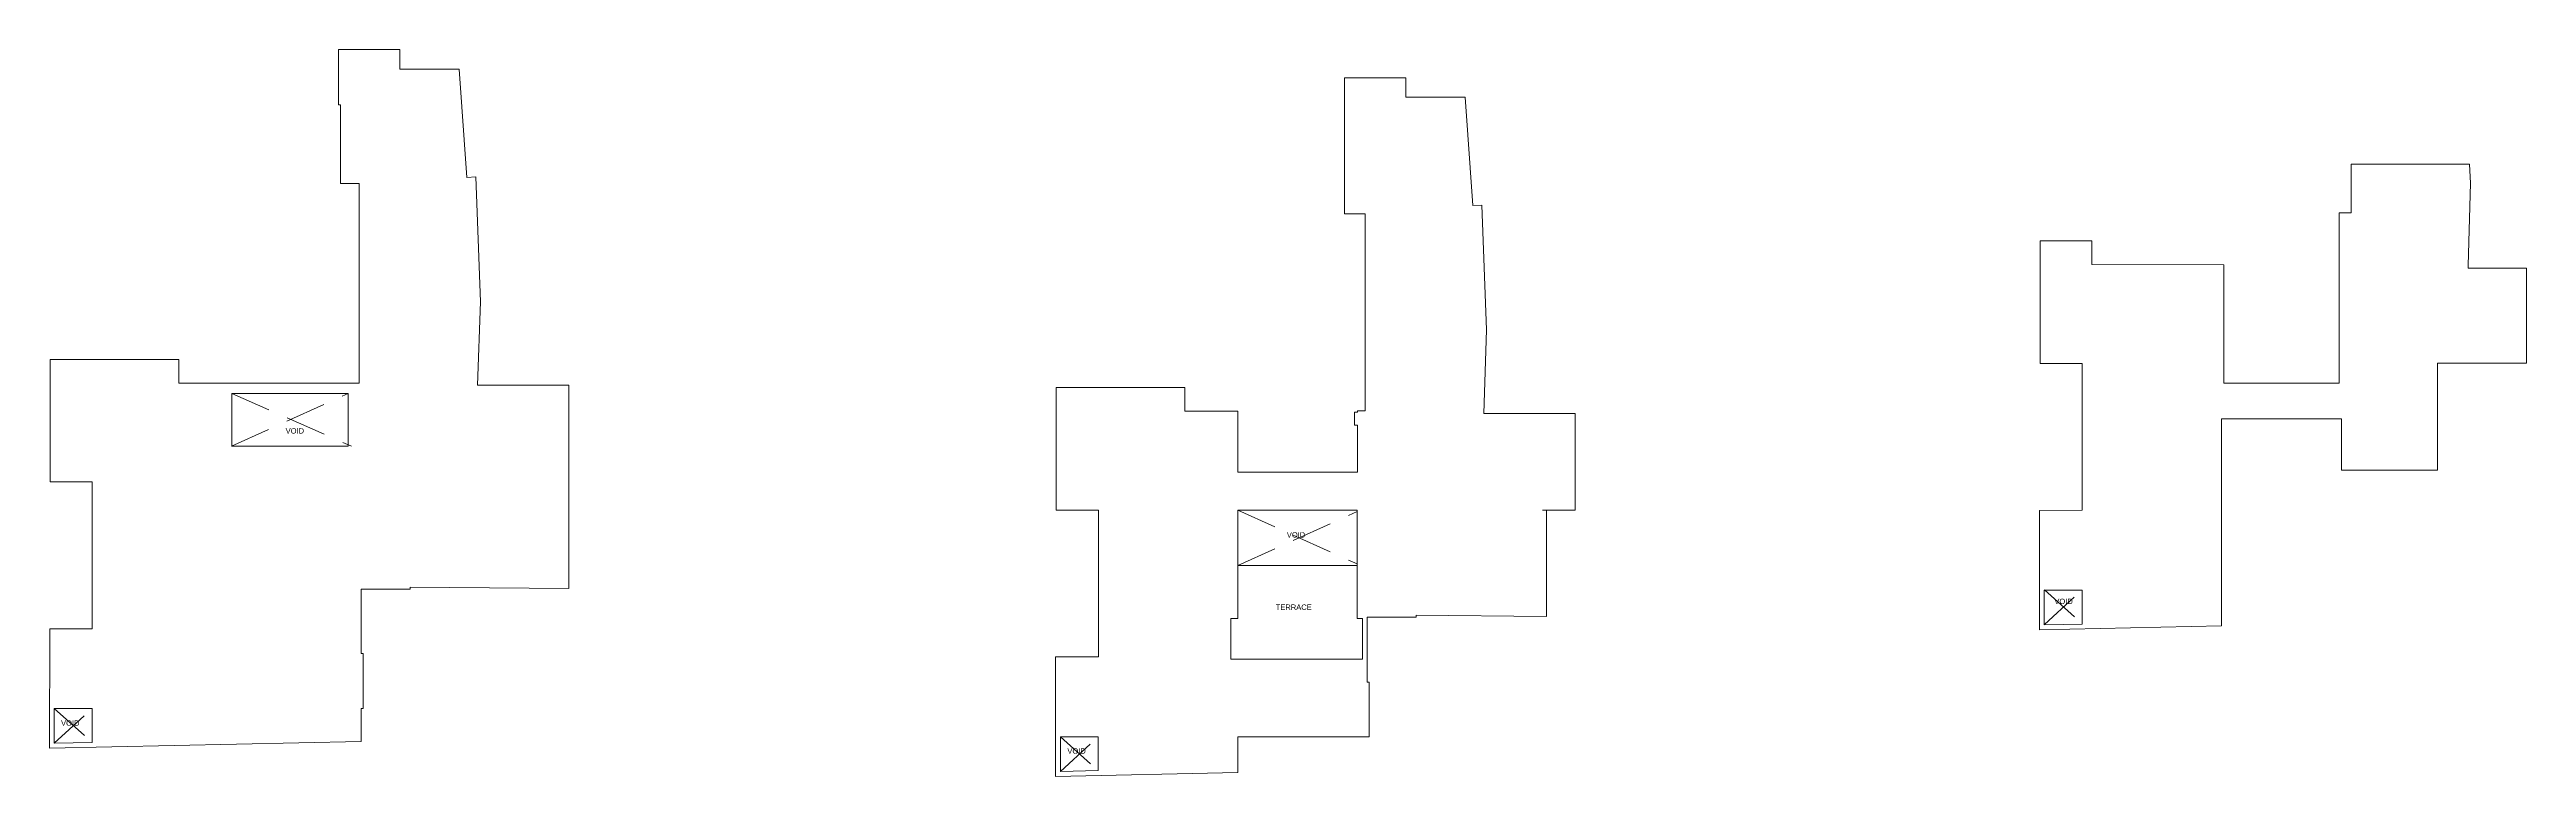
# Model space of a CAD drawing. Header units: inches. Extents: x 0 to 179512, y -43395 to -31716.
# Drawn here: x 171598 to 176185, y -36381 to -35036 of the extents above; entities that cross this region are included whole.
import ezdxf

# ---------------------------------------------------------------- set-up
doc = ezdxf.new("R2010")
doc.units = ezdxf.units.IN
doc.header["$LTSCALE"] = 10
doc.header["$MEASUREMENT"] = 0
doc.linetypes.add('DASHED', pattern=[0.75, 0.5, -0.25])
for name, color, linetype, lineweight in [('hatch', 95, 'Continuous', 0), ('NEW LETTERING', 3, 'Continuous', 0), ('OL_AR_Hatch', 253, 'Continuous', 15), ('OL_AR_SYMBOL', 1, 'Continuous', 5), ('window', 6, 'Continuous', 9)]:
    doc.layers.add(name, color=color, linetype=linetype, lineweight=lineweight)
doc.styles.get("Standard").update_dxf_attribs({"font": 'arial.ttf'})

msp = doc.modelspace()

# ---------------------------------------------------------------- linework, layer by layer
at = {"layer": 'hatch'}
for points in [[(171598.99, -35609.25), (171837.06, -35609.25), (171837.06, -35653.25), (172171.04, -35653.25), (172171.01, -35283.91), (172137.01, -35283.91), (172137.01, -35137.91), (172133.01, -35137.91), (172133.01, -35035.91), (172246.34, -35035.91), (172246.34, -35072.06), (172356.42, -35072.06), (172370.54, -35272.63), (172387.21, -35271.6), (172395.77, -35502.59), (172390.47, -35656.91), (172559.77, -35656.91), (172559.77, -36033.18), (172265.79, -36030.81), (172265.67, -36034.33), (172174.96, -36034.33), (172174.96, -36153.76), (172178.79, -36153.76), (172178.79, -36255.35), (172175.01, -36255.35), (172174.96, -36316.7), (171597.89, -36329.06), (171598.26, -36107.94), (171677.06, -36107.94), (171676.98, -35836.18), (171599.07, -35835.95), (171599.07, -35609.25)], [(173462.16, -35661.41), (173700.23, -35661.41), (173700.23, -35705.41), (173798.31, -35705.41), (173798.23, -35818.35), (174020.16, -35818.35), (174020.16, -35731.02), (174014.23, -35731.02), (174014.23, -35707.02), (174020.16, -35706.98), (174020.16, -35704.55), (174034.18, -35704.55), (174034.18, -35340.07), (173996.18, -35340.07), (173996.18, -35088.07), (174109.51, -35088.07), (174109.51, -35124.07), (174219.74, -35124.07), (174233.71, -35324.79), (174250.39, -35323.76), (174258.94, -35554.75), (174254, -35709.41), (174422.94, -35709.41), (174422.94, -35888.35), (174369.96, -35888.35), (174369.96, -36076.1), (174369.96, -36076.1), (174369.87, -36084.98), (174128.97, -36082.97), (174128.85, -36086.16), (174038.18, -36086.16), (174038.18, -36206.64), (174041.94, -36206.64), (174041.94, -36308.23), (173798.23, -36308.23), (173798.23, -36374), (173461.06, -36381.22), (173461.06, -36160.1), (173540.23, -36160.1), (173540.16, -35888.33), (173462.24, -35888.33), (173462.24, -35661.41)], [(175284.12, -35389.73), (175380.19, -35389.73), (175380.19, -35433.73), (175624.19, -35434.07), (175624.19, -35653.5), (175838.12, -35653.5), (175838.12, -35338.39), (175860.14, -35338.39), (175860.14, -35247.76), (176079.61, -35247.76), (176080.9, -35283.07), (176076.86, -35435.55), (176076.86, -35440.42), (176184.82, -35440.77), (176184.82, -35449.77), (176184.82, -35616.33), (176019.98, -35616.27), (176019.83, -35814.42), (175842.14, -35814.41), (175842.14, -35719.34), (175620.1, -35719.35), (175620.1, -36102.66), (175283.02, -36109.89), (175283.02, -35888.76), (175362.19, -35888.42), (175362.09, -35616.65), (175284.12, -35616.65), (175284.12, -35389.73)]]:
    msp.add_lwpolyline(points, dxfattribs=at)
for points in [[(171935.21, -35672.25), (172151.13, -35672.25), (172151.13, -35770.19), (171935.21, -35770.19)], [(173798.23, -35990.68), (174019.25, -35990.68), (174019.25, -36088.83), (174029.23, -36088.83), (174029.24, -36164.1), (173785.23, -36164.1), (173785.23, -36088.75), (173798.23, -36088.75)], [(175291.8, -36036.46), (175361.97, -36036.46), (175361.97, -36099.19), (175291.75, -36100.7)], [(171606.67, -36255.63), (171676.84, -36255.63), (171676.84, -36318.37), (171606.61, -36319.87)], [(173469.84, -36307.79), (173540.01, -36307.79), (173540.01, -36370.53), (173469.78, -36372.03)]]:
    msp.add_lwpolyline(points, close=True, dxfattribs=at)
at = {"layer": 'OL_AR_Hatch'}
msp.add_lwpolyline([(174362.86, -35888.35), (174422.94, -35888.35), (174422.94, -35718.41)], dxfattribs=at)
at = {"layer": 'OL_AR_SYMBOL', "linetype": 'DASHED', "ltscale": 15}
for p, q in [((173798.31, -35888.35), (174019.25, -35987.99)), ((173798.31, -35990.68), (174019.25, -35891.05)), ((175292.02, -36100), (175362.19, -36036.11)), ((175292.02, -36036.11), (175362.19, -36098.84))]:
    msp.add_line(p, q, dxfattribs=at)
for points in [[(171935.14, -35770.19), (172151.13, -35672.25)], [(171935.21, -35672.25), (172157.06, -35770.19)], [(171606.67, -36255.63), (171676.84, -36318.37)], [(171606.67, -36319.87), (171676.84, -36255.63)], [(173469.84, -36307.79), (173540.01, -36370.53)], [(173469.84, -36372.03), (173540.01, -36307.79)]]:
    msp.add_lwpolyline(points, dxfattribs=at)
at = {"layer": 'window'}
msp.add_lwpolyline([(173798.31, -35888.35), (174019.25, -35888.35), (174019.25, -35990.68), (173798.31, -35990.68)], close=True, dxfattribs=at)

# ---------------------------------------------------------------- texts
at = {"layer": 'NEW LETTERING', "char_height": 10, "attachment_point": 2}
for s, width, insert in [('VOID', 234.4925, (172052.2, -35736.62)), ('VOID', 234.4925, (173906.3, -35929.17)), ('VOID', 234.4925, (175327.65, -36052.23)), ('TERRACE ', 18.9099, (173901.99, -36063)), ('VOID', 234.4925, (171636.28, -36277.41)), ('VOID', 234.4925, (173499.87, -36329.19))]:
    msp.add_mtext_dynamic_manual_height_columns(s, width=width, gutter_width=101.75, heights=[50.68], dxfattribs=dict(at, insert=insert))

doc.saveas('drawing.dxf')
